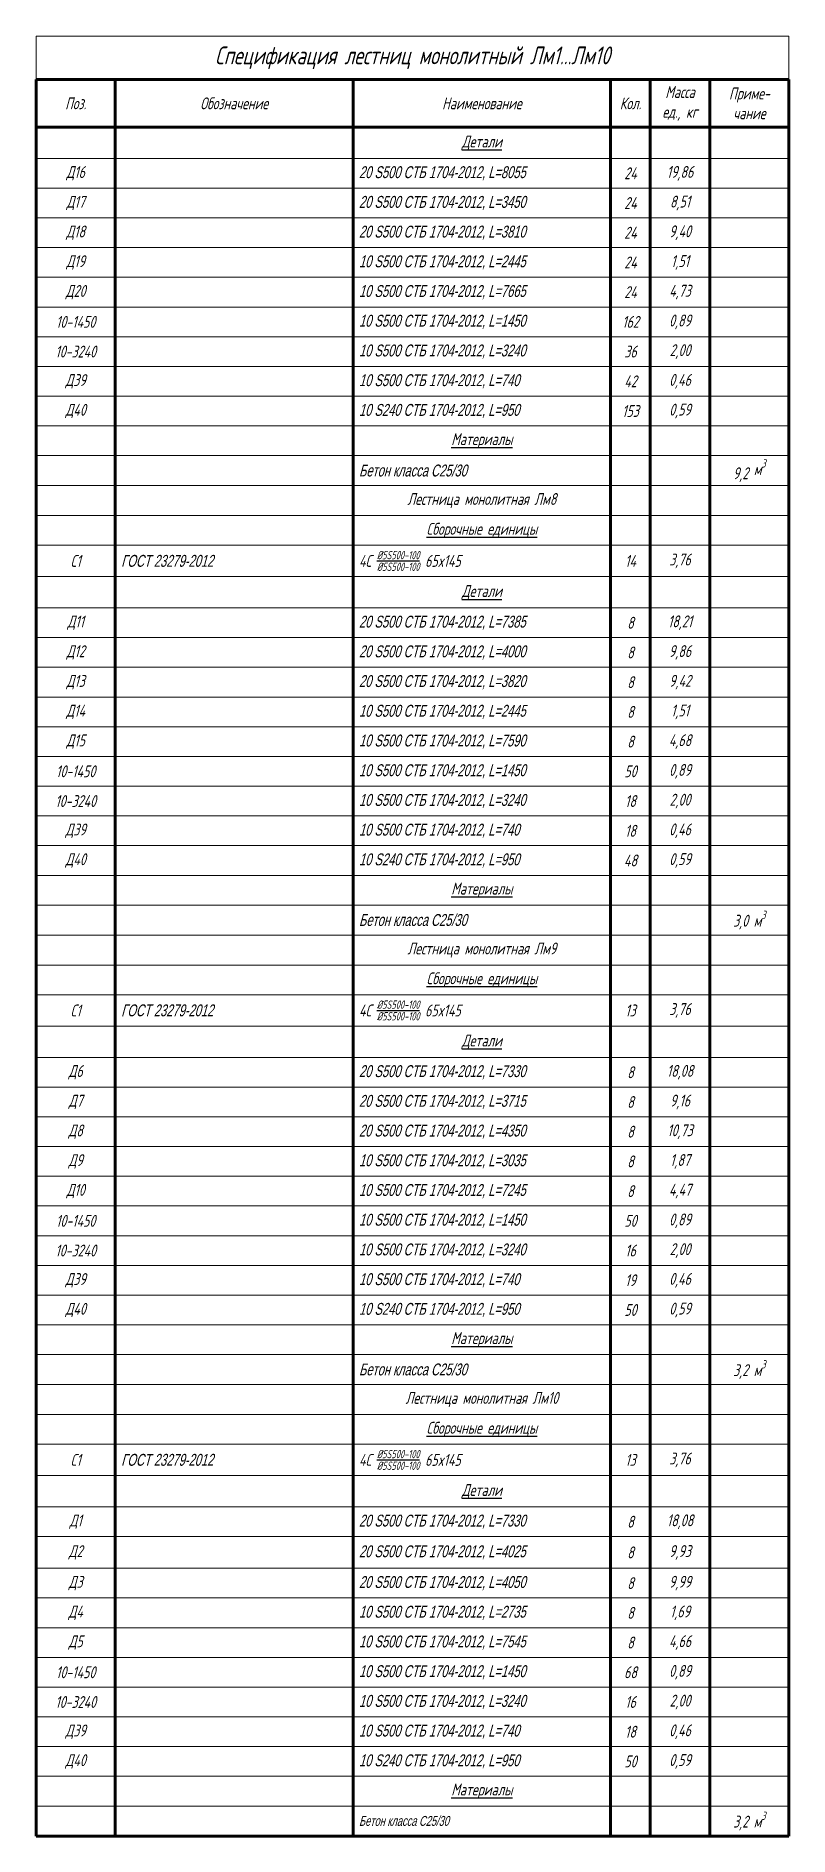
# Model space of a CAD drawing. Header units: millimetres. Extents: x 645 to 249636, y -127504 to 76561.
# Drawn here: x 645 to 835, y 134.7 to 589 of the extents above; entities that cross this region are included whole.
import ezdxf

# ---------------------------------------------------------------- set-up
doc = ezdxf.new("R2010")
doc.units = ezdxf.units.MM
doc.layers.get('Defpoints').update_dxf_attribs({"color": 8})
doc.layers.add('Обозначения', color=82, linetype='Continuous', lineweight=25)
doc.styles.get("Standard").update_dxf_attribs({"font": 'simplex.shx', "width": 0.7, "oblique": 15, "height": 3})

# ---------------------------------------------------------------- blocks, each defined once
blk = doc.blocks.new('*T1205')
at = {"layer": 'Defpoints', "color": 8, "linetype": 'ByBlock', "lineweight": 0, "transparency": 16777216}
for p, q in [((0, 0), (190, 0)), ((0, 0), (0, -11)), ((190, 0), (190, -11))]:
    blk.add_line(p, q, dxfattribs=at)
at = {"layer": 'Обозначения', "color": 0, "linetype": 'Continuous', "lineweight": 60, "transparency": 16777216}
for p, q in [((0, -11), (190, -11)), ((0, -11), (0, -454.3)), ((20, -11), (20, -454.3)), ((80, -11), (80, -454.3)), ((145, -11), (145, -454.3)), ((155, -11), (155, -454.3)), ((170, -11), (170, -454.3)), ((190, -11), (190, -454.3)), ((0, -23), (190, -23)), ((0, -454.3), (190, -454.3))]:
    blk.add_line(p, q, dxfattribs=at)
at = {"layer": 'Обозначения', "color": 0, "linetype": 'Continuous', "lineweight": 15, "transparency": 16777216}
for p, q in [((0, -30.9), (190, -30.9)), ((0, -38.4), (190, -38.4)), ((0, -45.9), (190, -45.9)), ((0, -53.4), (190, -53.4)), ((0, -60.9), (190, -60.9)), ((0, -68.4), (190, -68.4)), ((0, -75.9), (190, -75.9)), ((0, -83.4), (190, -83.4)), ((0, -90.9), (190, -90.9)), ((0, -98.4), (190, -98.4)), ((0, -105.9), (190, -105.9)), ((0, -113.47), (190, -113.47)), ((0, -121.04), (190, -121.04)), ((0, -128.54), (190, -128.54)), ((0, -136.44), (190, -136.44)), ((0, -144.34), (190, -144.34)), ((0, -151.84), (190, -151.84)), ((0, -159.34), (190, -159.34)), ((0, -166.84), (190, -166.84)), ((0, -174.34), (190, -174.34)), ((0, -181.84), (190, -181.84)), ((0, -189.34), (190, -189.34)), ((0, -196.84), (190, -196.84)), ((0, -204.34), (190, -204.34)), ((0, -211.84), (190, -211.84)), ((0, -219.34), (190, -219.34)), ((0, -226.91), (190, -226.91)), ((0, -234.49), (190, -234.49)), ((0, -241.99), (190, -241.99)), ((0, -249.89), (190, -249.89)), ((0, -257.79), (190, -257.79)), ((0, -265.29), (190, -265.29)), ((0, -272.79), (190, -272.79)), ((0, -280.29), (190, -280.29)), ((0, -287.79), (190, -287.79)), ((0, -295.29), (190, -295.29)), ((0, -302.79), (190, -302.79)), ((0, -310.29), (190, -310.29)), ((0, -317.79), (190, -317.79)), ((0, -325.29), (190, -325.29)), ((0, -332.79), (190, -332.79)), ((0, -340.36), (190, -340.36)), ((0, -347.93), (190, -347.93)), ((0, -355.43), (190, -355.43)), ((0, -363.33), (190, -363.33)), ((0, -371.23), (190, -371.23)), ((0, -378.73), (190, -378.73)), ((0, -386.73), (190, -386.73)), ((0, -394.23), (190, -394.23)), ((0, -401.73), (190, -401.73)), ((0, -409.23), (190, -409.23)), ((0, -416.73), (190, -416.73)), ((0, -424.23), (190, -424.23)), ((0, -431.73), (190, -431.73)), ((0, -439.23), (190, -439.23)), ((0, -446.73), (190, -446.73))]:
    blk.add_line(p, q, dxfattribs=at)
at = {"layer": 'Обозначения', "color": 0, "transparency": 16777216}
for s, insert, char_height, width, attachment_point in [('Спецификация лестниц монолитный Лм1...Лм10', (95, -5.5), 4.5, 187, 5), ('Масса ед., кг', (162.5, -17), 3, 12, 5), ('Приме- чание', (180, -17), 3, 17, 5), ('Поз.', (10, -17), 3, 17, 5), ('Обозначение', (50, -17), 3, 57, 5), ('Наименование', (112.5, -17), 3, 62, 5), ('Кол.', (150, -17), 3, 7, 5), ('{\\LДетали}', (112.5, -26.95), 3, 62, 5), ('Д16', (10, -34.65), 3, 17, 5), ('{\\fMS Sans Serif|b0|i0|c204|p0;\\C256;\\c0;20 S500 СТБ 1704-2012, L=8055}', (81.5, -34.65), 3, 62, 4), ('24', (150, -34.65), 3, 7, 5), ('19,86', (162.5, -34.65), 3, 12, 5), ('Д17', (10, -42.15), 3, 17, 5), ('{\\fMS Sans Serif|b0|i0|c204|p0;\\C256;\\c0;20 S500 СТБ 1704-2012, L=3450}', (81.5, -42.15), 3, 62, 4), ('24', (150, -42.15), 3, 7, 5), ('8,51', (162.5, -42.15), 3, 12, 5), ('Д18', (10, -49.65), 3, 17, 5), ('{\\fMS Sans Serif|b0|i0|c204|p0;\\C256;\\c0;20 S500 СТБ 1704-2012, L=3810}', (81.5, -49.65), 3, 62, 4), ('24', (150, -49.65), 3, 7, 5), ('9,40', (162.5, -49.65), 3, 12, 5), ('Д19', (10, -57.15), 3, 17, 5), ('{\\fMS Sans Serif|b0|i0|c204|p0;\\C256;\\c0;10 S500 СТБ 1704-2012, L=2445}', (81.5, -57.15), 3, 62, 4), ('24', (150, -57.15), 3, 7, 5), ('1,51', (162.5, -57.15), 3, 12, 5), ('Д20', (10, -64.65), 3, 17, 5), ('{\\fMS Sans Serif|b0|i0|c204|p0;\\C256;\\c0;10 S500 СТБ 1704-2012, L=7665}', (81.5, -64.65), 3, 62, 4), ('24', (150, -64.65), 3, 7, 5), ('4,73', (162.5, -64.65), 3, 12, 5), ('10-1450', (10, -72.15), 3, 17, 5), ('{\\fMS Sans Serif|b0|i0|c204|p0;\\C256;\\c0;10 S500 СТБ 1704-2012, L=1450}', (81.5, -72.15), 3, 62, 4), ('162', (150, -72.15), 3, 7, 5), ('0,89', (162.5, -72.15), 3, 12, 5), ('10-3240', (10, -79.65), 3, 17, 5), ('{\\fMS Sans Serif|b0|i0|c204|p0;\\C256;\\c0;10 S500 СТБ 1704-2012, L=\\fMS Sans Serif|b0|i0|c0|p0;3240}', (81.5, -79.65), 3, 62, 4), ('36', (150, -79.65), 3, 7, 5), ('2,00', (162.5, -79.65), 3, 12, 5), ('Д39', (10, -87.15), 3, 17, 5), ('{\\fMS Sans Serif|b0|i0|c204|p0;\\C256;\\c0;10 S500 СТБ 1704-2012, L=740}', (81.5, -87.15), 3, 62, 4), ('42', (150, -87.15), 3, 7, 5), ('0,46', (162.5, -87.15), 3, 12, 5), ('Д40', (10, -94.65), 3, 17, 5), ('{\\fMS Sans Serif|b0|i0|c204|p0;\\C256;\\c0;10 S240 СТБ 1704-2012, L=950}', (81.5, -94.65), 3, 62, 4), ('153', (150, -94.65), 3, 7, 5), ('0,59', (162.5, -94.65), 3, 12, 5), ('{\\LМатериалы}', (112.5, -102.15), 3, 62, 5), ('\\A1;{\\fMS Sans Serif|b0|i0|c204|p0;\\C256;\\c0;Бетон класса С25/30 }', (81.5, -109.69), 3, 62, 4), ('9,2 {\\A1;м\\H0.7x;\\S3^ ;}', (180, -109.69), 3, 17, 5), ('Лестница монолитная Лм8', (112.5, -117.26), 3, 62, 5), ('{\\LСборочные единицы}', (112.5, -124.79), 3, 62, 5), ('С1', (10, -132.49), 3, 17, 5), ('{\\fMS Sans Serif|b0|i0|c204|p0;\\C256;\\c0;ГОСТ 23279-2012}', (21.5, -132.49), 3, 57, 4), ('\\A1;4С {\\H0.7x;\\S%%C5S500-100/%%C5S500-100;} 65x145 ', (81.5, -132.49), 3, 62, 4), ('14', (150, -132.49), 3, 7, 5), ('3,76', (162.5, -132.49), 3, 12, 5), ('{\\LДетали}', (112.5, -140.39), 3, 62, 5), ('Д11', (10, -148.09), 3, 17, 5), ('{\\fMS Sans Serif|b0|i0|c204|p0;\\C256;\\c0;20 S500 СТБ 1704-2012, L=7385}', (81.5, -148.09), 3, 62, 4), ('8', (150, -148.09), 3, 7, 5), ('18,21', (162.5, -148.09), 3, 12, 5), ('Д12', (10, -155.59), 3, 17, 5), ('{\\fMS Sans Serif|b0|i0|c204|p0;\\C256;\\c0;20 S500 СТБ 1704-2012, L=4000}', (81.5, -155.59), 3, 62, 4), ('8', (150, -155.59), 3, 7, 5), ('9,86', (162.5, -155.59), 3, 12, 5), ('Д13', (10, -163.09), 3, 17, 5), ('{\\fMS Sans Serif|b0|i0|c204|p0;\\C256;\\c0;20 S500 СТБ 1704-2012, L=3820}', (81.5, -163.09), 3, 62, 4), ('8', (150, -163.09), 3, 7, 5), ('9,42', (162.5, -163.09), 3, 12, 5), ('Д14', (10, -170.59), 3, 17, 5), ('{\\fMS Sans Serif|b0|i0|c204|p0;\\C256;\\c0;10 S500 СТБ 1704-2012, L=2445}', (81.5, -170.59), 3, 62, 4), ('8', (150, -170.59), 3, 7, 5), ('1,51', (162.5, -170.59), 3, 12, 5), ('Д15', (10, -178.09), 3, 17, 5), ('{\\fMS Sans Serif|b0|i0|c204|p0;\\C256;\\c0;10 S500 СТБ 1704-2012, L=7590}', (81.5, -178.09), 3, 62, 4), ('8', (150, -178.09), 3, 7, 5), ('4,68', (162.5, -178.09), 3, 12, 5), ('10-1450', (10, -185.59), 3, 17, 5), ('{\\fMS Sans Serif|b0|i0|c204|p0;\\C256;\\c0;10 S500 СТБ 1704-2012, L=1450}', (81.5, -185.59), 3, 62, 4), ('50', (150, -185.59), 3, 7, 5), ('0,89', (162.5, -185.59), 3, 12, 5), ('10-3240', (10, -193.09), 3, 17, 5), ('{\\fMS Sans Serif|b0|i0|c204|p0;\\C256;\\c0;10 S500 СТБ 1704-2012, L=\\fMS Sans Serif|b0|i0|c0|p0;3240}', (81.5, -193.09), 3, 62, 4), ('18', (150, -193.09), 3, 7, 5), ('2,00', (162.5, -193.09), 3, 12, 5), ('Д39', (10, -200.59), 3, 17, 5), ('{\\fMS Sans Serif|b0|i0|c204|p0;\\C256;\\c0;10 S500 СТБ 1704-2012, L=740}', (81.5, -200.59), 3, 62, 4), ('18', (150, -200.59), 3, 7, 5), ('0,46', (162.5, -200.59), 3, 12, 5), ('Д40', (10, -208.09), 3, 17, 5), ('{\\fMS Sans Serif|b0|i0|c204|p0;\\C256;\\c0;10 S240 СТБ 1704-2012, L=950}', (81.5, -208.09), 3, 62, 4), ('48', (150, -208.09), 3, 7, 5), ('0,59', (162.5, -208.09), 3, 12, 5), ('{\\LМатериалы}', (112.5, -215.59), 3, 62, 5), ('\\A1;{\\fMS Sans Serif|b0|i0|c204|p0;\\C256;\\c0;Бетон класса С25/30 }', (81.5, -223.13), 3, 62, 4), ('\\A1;3,0 м{\\H0.7x;\\S3^ ;}', (180, -223.13), 3, 17, 5), ('Лестница монолитная Лм9', (112.5, -230.7), 3, 62, 5), ('{\\LСборочные единицы}', (112.5, -238.24), 3, 62, 5), ('С1', (10, -245.94), 3, 17, 5), ('{\\fMS Sans Serif|b0|i0|c204|p0;\\C256;\\c0;ГОСТ 23279-2012}', (21.5, -245.94), 3, 57, 4), ('\\A1;4С {\\H0.7x;\\S%%C5S500-100/%%C5S500-100;} 65x145 ', (81.5, -245.94), 3, 62, 4), ('13', (150, -245.94), 3, 7, 5), ('3,76', (162.5, -245.94), 3, 12, 5), ('{\\LДетали}', (112.5, -253.84), 3, 62, 5), ('Д6', (10, -261.54), 3, 17, 5), ('{\\fMS Sans Serif|b0|i0|c204|p0;\\C256;\\c0;20 S500 СТБ 1704-2012, L=7330}', (81.5, -261.54), 3, 62, 4), ('8', (150, -261.54), 3, 7, 5), ('18,08', (162.5, -261.54), 3, 12, 5), ('Д7', (10, -269.04), 3, 17, 5), ('{\\fMS Sans Serif|b0|i0|c204|p0;\\C256;\\c0;20 S500 СТБ 1704-2012, L=3715}', (81.5, -269.04), 3, 62, 4), ('8', (150, -269.04), 3, 7, 5), ('9,16', (162.5, -269.04), 3, 12, 5), ('Д8', (10, -276.54), 3, 17, 5), ('{\\fMS Sans Serif|b0|i0|c204|p0;\\C256;\\c0;20 S500 СТБ 1704-2012, L=4350}', (81.5, -276.54), 3, 62, 4), ('8', (150, -276.54), 3, 7, 5), ('10,73', (162.5, -276.54), 3, 12, 5), ('Д9', (10, -284.04), 3, 17, 5), ('{\\fMS Sans Serif|b0|i0|c204|p0;\\C256;\\c0;10 S500 СТБ 1704-2012, L=3035}', (81.5, -284.04), 3, 62, 4), ('8', (150, -284.04), 3, 7, 5), ('1,87', (162.5, -284.04), 3, 12, 5), ('Д10', (10, -291.54), 3, 17, 5), ('{\\fMS Sans Serif|b0|i0|c204|p0;\\C256;\\c0;10 S500 СТБ 1704-2012, L=7245}', (81.5, -291.54), 3, 62, 4), ('8', (150, -291.54), 3, 7, 5), ('4,47', (162.5, -291.54), 3, 12, 5), ('10-1450', (10, -299.04), 3, 17, 5), ('{\\fMS Sans Serif|b0|i0|c204|p0;\\C256;\\c0;10 S500 СТБ 1704-2012, L=1450}', (81.5, -299.04), 3, 62, 4), ('50', (150, -299.04), 3, 7, 5), ('0,89', (162.5, -299.04), 3, 12, 5), ('10-3240', (10, -306.54), 3, 17, 5), ('{\\fMS Sans Serif|b0|i0|c204|p0;\\C256;\\c0;10 S500 СТБ 1704-2012, L=\\fMS Sans Serif|b0|i0|c0|p0;3240}', (81.5, -306.54), 3, 62, 4), ('16', (150, -306.54), 3, 7, 5), ('2,00', (162.5, -306.54), 3, 12, 5), ('Д39', (10, -314.04), 3, 17, 5), ('{\\fMS Sans Serif|b0|i0|c204|p0;\\C256;\\c0;10 S500 СТБ 1704-2012, L=740}', (81.5, -314.04), 3, 62, 4), ('19', (150, -314.04), 3, 7, 5), ('0,46', (162.5, -314.04), 3, 12, 5), ('Д40', (10, -321.54), 3, 17, 5), ('{\\fMS Sans Serif|b0|i0|c204|p0;\\C256;\\c0;10 S240 СТБ 1704-2012, L=950}', (81.5, -321.54), 3, 62, 4), ('50', (150, -321.54), 3, 7, 5), ('0,59', (162.5, -321.54), 3, 12, 5), ('{\\LМатериалы}', (112.5, -329.04), 3, 62, 5), ('\\A1;{\\fMS Sans Serif|b0|i0|c204|p0;\\C256;\\c0;Бетон класса С25/30 }', (81.5, -336.57), 3, 62, 4), ('\\A1;3,2 м{\\H0.7x;\\S3^ ;}', (180, -336.57), 3, 17, 5), ('Лестница монолитная Лм10', (112.5, -344.14), 3, 62, 5), ('{\\LСборочные единицы}', (112.5, -351.68), 3, 62, 5), ('С1', (10, -359.38), 3, 17, 5), ('{\\fMS Sans Serif|b0|i0|c204|p0;\\C256;\\c0;ГОСТ 23279-2012}', (21.5, -359.38), 3, 57, 4), ('\\A1;4С {\\H0.7x;\\S%%C5S500-100/%%C5S500-100;} 65x145 ', (81.5, -359.38), 3, 62, 4), ('13', (150, -359.38), 3, 7, 5), ('3,76', (162.5, -359.38), 3, 12, 5), ('{\\LДетали}', (112.5, -367.28), 3, 62, 5), ('Д1', (10, -374.98), 3, 17, 5), ('{\\fMS Sans Serif|b0|i0|c204|p0;\\C256;\\c0;20 S500 СТБ 1704-2012, L=7330}', (81.5, -374.98), 3, 62, 4), ('8', (150, -374.98), 3, 7, 5), ('18,08', (162.5, -374.98), 3, 12, 5), ('Д2', (10, -382.73), 3, 17, 5), ('{\\fMS Sans Serif|b0|i0|c204|p0;\\C256;\\c0;20 S500 СТБ 1704-2012, L=4025}', (81.5, -382.73), 3, 62, 4), ('8', (150, -382.73), 3, 7, 5), ('9,93', (162.5, -382.73), 3, 12, 5), ('Д3', (10, -390.48), 3, 17, 5), ('{\\fMS Sans Serif|b0|i0|c204|p0;\\C256;\\c0;20 S500 СТБ 1704-2012, L=4050}', (81.5, -390.48), 3, 62, 4), ('8', (150, -390.48), 3, 7, 5), ('9,99', (162.5, -390.48), 3, 12, 5), ('Д4', (10, -397.98), 3, 17, 5), ('{\\fMS Sans Serif|b0|i0|c204|p0;\\C256;\\c0;10 S500 СТБ 1704-2012, L=2735}', (81.5, -397.98), 3, 62, 4), ('8', (150, -397.98), 3, 7, 5), ('1,69', (162.5, -397.98), 3, 12, 5), ('Д5', (10, -405.48), 3, 17, 5), ('{\\fMS Sans Serif|b0|i0|c204|p0;\\C256;\\c0;10 S500 СТБ 1704-2012, L=7545}', (81.5, -405.48), 3, 62, 4), ('8', (150, -405.48), 3, 7, 5), ('4,66', (162.5, -405.48), 3, 12, 5), ('10-1450', (10, -412.98), 3, 17, 5), ('{\\fMS Sans Serif|b0|i0|c204|p0;\\C256;\\c0;10 S500 СТБ 1704-2012, L=1450}', (81.5, -412.98), 3, 62, 4), ('68', (150, -412.98), 3, 7, 5), ('0,89', (162.5, -412.98), 3, 12, 5), ('10-3240', (10, -420.48), 3, 17, 5), ('{\\fMS Sans Serif|b0|i0|c204|p0;\\C256;\\c0;10 S500 СТБ 1704-2012, L=\\fMS Sans Serif|b0|i0|c0|p0;3240}', (81.5, -420.48), 3, 62, 4), ('16', (150, -420.48), 3, 7, 5), ('2,00', (162.5, -420.48), 3, 12, 5), ('Д39', (10, -427.98), 3, 17, 5), ('{\\fMS Sans Serif|b0|i0|c204|p0;\\C256;\\c0;10 S500 СТБ 1704-2012, L=740}', (81.5, -427.98), 3, 62, 4), ('18', (150, -427.98), 3, 7, 5), ('0,46', (162.5, -427.98), 3, 12, 5), ('Д40', (10, -435.48), 3, 17, 5), ('{\\fMS Sans Serif|b0|i0|c204|p0;\\C256;\\c0;10 S240 СТБ 1704-2012, L=950}', (81.5, -435.48), 3, 62, 4), ('50', (150, -435.48), 3, 7, 5), ('0,59', (162.5, -435.48), 3, 12, 5), ('{\\LМатериалы}', (112.5, -442.98), 3, 62, 5), ('\\A1;{\\fMS Sans Serif|b0|i0|c204|p0;\\H0.83333x;\\C256;\\c0;Бетон класса С25/30 }', (81.5, -450.51), 3, 62, 4), ('\\A1;3,2 м{\\H0.7x;\\S3^ ;}', (180, -450.51), 3, 17, 5)]:
    blk.add_mtext(s, dxfattribs=dict(at, insert=insert, char_height=char_height, width=width, attachment_point=attachment_point))

msp = doc.modelspace()

# ---------------------------------------------------------------- block references
msp.add_blockref('*T1205', (645, 589))

doc.saveas('drawing.dxf')
